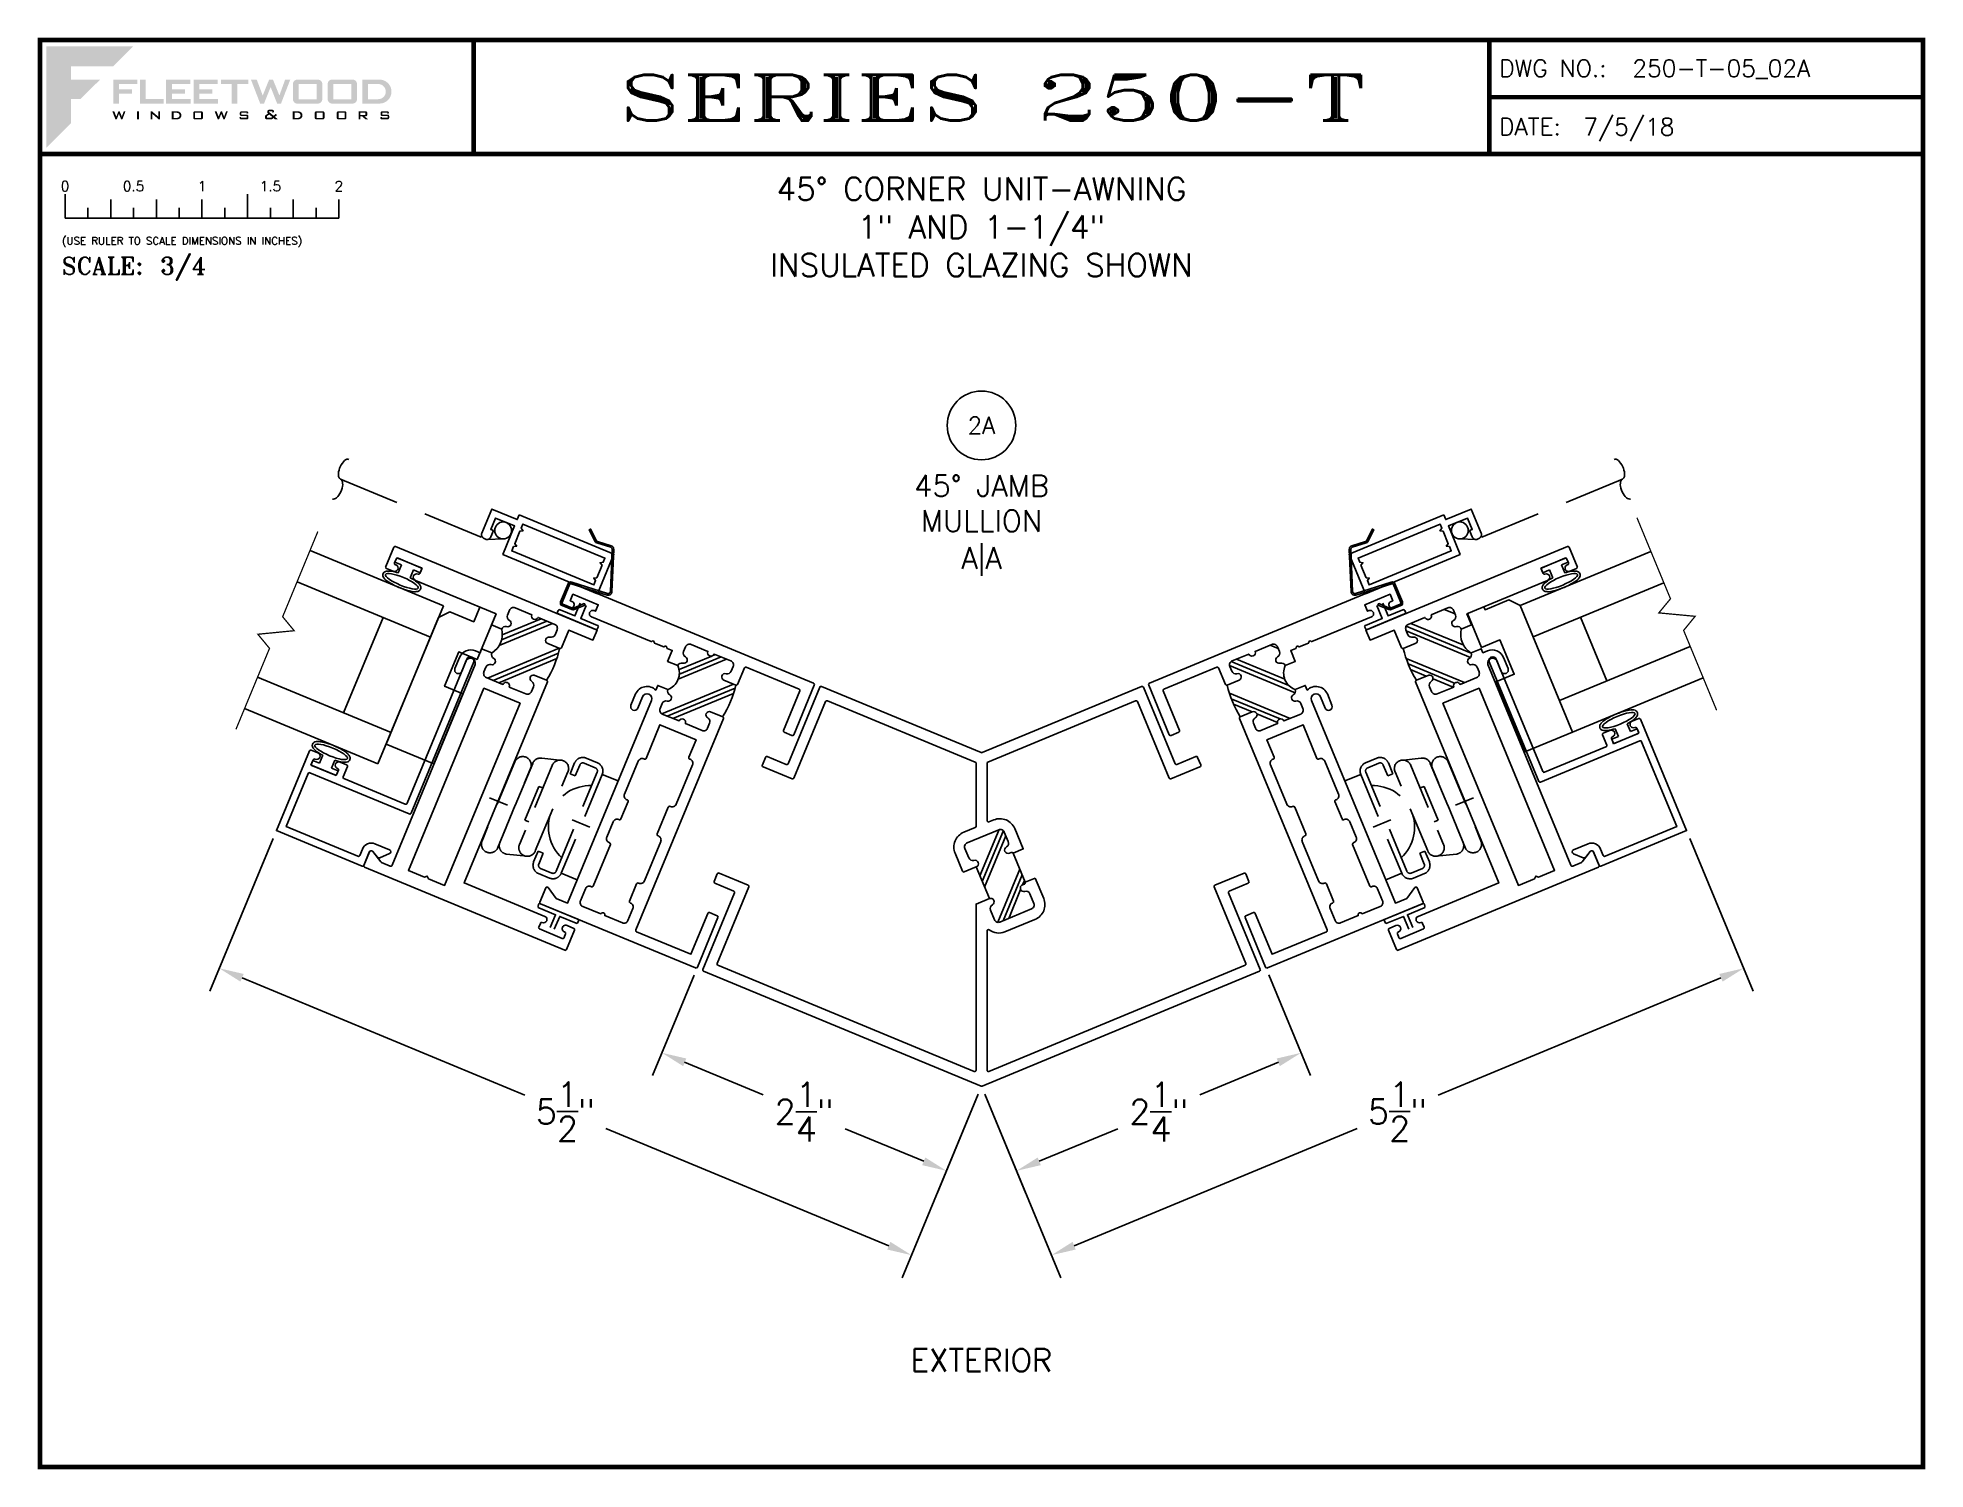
# Paper-space layout 'DETAIL 2A' of a CAD drawing. Extents: x 0 to 10.3, y 0 to 7.8.
# The model-space entities are those that its viewports show. They can reach past a viewport. Long polylines and large blocks are cut down to what shows.
import ezdxf
from ezdxf.enums import TextEntityAlignment as Align

# ---------------------------------------------------------------- set-up
doc = ezdxf.new("R2010")
doc.units = 0
doc.header["$MEASUREMENT"] = 0
doc.linetypes.add('HIDDEN', pattern=[0.375, 0.25, -0.125])
doc.layers.get('0').update_dxf_attribs({"linetype": 'CONTINUOUS'})
doc.layers.get('Defpoints').update_dxf_attribs({"linetype": 'CONTINUOUS'})
for name, color, linetype in [('DIM', 7, 'CONTINUOUS'), ('FRAME', 1, 'CONTINUOUS'), ('GLASS', 7, 'CONTINUOUS'), ('MISC', 7, 'CONTINUOUS'), ('SCREEN', 92, 'CONTINUOUS'), ('SCREEN_CLIP', 7, 'CONTINUOUS'), ('TEXT', 7, 'CONTINUOUS'), ('VENT', 5, 'CONTINUOUS'), ('YK_GLASS_STOP', 5, 'CONTINUOUS')]:
    doc.layers.add(name, color=color, linetype=linetype)
doc.layers.add('VP', color=40, linetype='CONTINUOUS', plot=False)
doc.layers.get('VP').off()
doc.styles.add('ROMANS', font='romans')
doc.styles.add('ROMANT', font='romant')
doc.styles.add('SIMPLEX-094', font='simplex.shx', dxfattribs={"height": 0.094})
doc.styles.get("Standard").update_dxf_attribs({"font": 'simplex.shx'})
doc.dimstyles.new('THREE-QUARTER SCALE', dxfattribs={"dimscale": 0.75, "dimtxt": 0.18, "dimasz": 0.18, "dimexe": 0.18, "dimexo": 0.0625, "dimgap": 0.09, "dimtad": 0, "dimtih": 1, "dimtoh": 1, "dimdec": 4, "dimzin": 0, "dimdsep": 46, "dimlunit": 4, "dimtxsty": 'Standard', "dimcen": 0.09, "dimadec": 0, "dimazin": 0, "dimtfac": 1, "dimtdec": 4, "dimtofl": 0, "dimtmove": 0, "dimatfit": 3, "dimfxl": 0, "dimtolj": 1, "dimtzin": 0, "dimarcsym": 0})

psp = doc.layouts.new('DETAIL 2A')

# ---------------------------------------------------------------- texts
at = {"layer": 'MISC', "insert": (5.169, 6.802022), "char_height": 0.125, "width": 3.46615051, "attachment_point": 5}
psp.add_mtext('45%%D CORNER UNIT-AWNING\\P1" AND 1-1/4"\\PINSULATED GLAZING SHOWN', dxfattribs=at)
at = {"layer": 'TEXT'}
psp.add_text('EXTERIOR', height=0.124, dxfattribs=at).set_placement((5.169, 0.596715), align=Align.MIDDLE_CENTER)

msp = doc.modelspace()

# ---------------------------------------------------------------- blocks, each defined once
blk = doc.blocks.new('*D115')
at = {"layer": 'Defpoints', "color": 0}
for p in [(9.031, 3.497), (5.169, 2.097), (5.552, 1.172)]:
    blk.add_point(p, dxfattribs=at)
at = {"layer": 'TEXT', "color": 0, "lineweight": -2}
for p, q in [((9.049, 3.453), (9.395, 2.618)), ((9.219, 2.691), (7.67, 2.049)), ((5.187, 2.053), (5.604, 1.048)), ((5.677, 1.224), (7.226, 1.866))]:
    blk.add_line(p, q, dxfattribs=at)
at = {"layer": 'TEXT', "color": 0}
for points in [[(9.21, 2.712), (9.228, 2.67), (9.344, 2.743)], [(5.668, 1.245), (5.685, 1.203), (5.552, 1.172)]]:
    blk.add_solid(points, dxfattribs=at)
at = {"layer": 'TEXT', "color": 0, "insert": (7.448, 1.958), "char_height": 0.135, "attachment_point": 5}
blk.add_mtext('\\A1;5{\\H1.000000x;\\S1/2;}"', dxfattribs=at)
blk = doc.blocks.new('*D116')
at = {"layer": 'Defpoints', "color": 0}
for p in [(6.724, 2.751), (6.919, 2.28), (5.169, 2.097)]:
    blk.add_point(p, dxfattribs=at)
at = {"layer": 'TEXT', "color": 0, "lineweight": -2}
for p, q in [((6.742, 2.708), (6.971, 2.155)), ((6.795, 2.228), (6.365, 2.05)), ((5.187, 2.053), (5.412, 1.51)), ((5.485, 1.686), (5.915, 1.864))]:
    blk.add_line(p, q, dxfattribs=at)
at = {"layer": 'TEXT', "color": 0}
for points in [[(6.786, 2.249), (6.803, 2.207), (6.919, 2.28)], [(5.477, 1.707), (5.494, 1.665), (5.361, 1.634)]]:
    blk.add_solid(points, dxfattribs=at)
at = {"layer": 'TEXT', "color": 0, "insert": (6.14, 1.957), "char_height": 0.135, "attachment_point": 5}
blk.add_mtext('\\A1;2{\\H1.000000x;\\S1/4;}"', dxfattribs=at)
blk = doc.blocks.new('*D117')
at = {"layer": 'Defpoints', "color": 0}
for p in [(1.307, 3.497), (5.169, 2.097), (4.786, 1.172)]:
    blk.add_point(p, dxfattribs=at)
at = {"layer": 'TEXT', "color": 0, "lineweight": -2}
for p, q in [((1.289, 3.453), (0.943, 2.618)), ((1.119, 2.691), (2.668, 2.049)), ((5.151, 2.053), (4.734, 1.048)), ((4.661, 1.224), (3.112, 1.866))]:
    blk.add_line(p, q, dxfattribs=at)
at = {"layer": 'TEXT', "color": 0}
for points in [[(1.128, 2.712), (1.11, 2.67), (0.994, 2.743)], [(4.67, 1.245), (4.653, 1.203), (4.786, 1.172)]]:
    blk.add_solid(points, dxfattribs=at)
at = {"layer": 'TEXT', "color": 0, "insert": (2.89, 1.958), "char_height": 0.135, "attachment_point": 5}
blk.add_mtext('\\A1;5{\\H1.000000x;\\S1/2;}"', dxfattribs=at)
blk = doc.blocks.new('*D118')
at = {"layer": 'Defpoints', "color": 0}
for p in [(3.613, 2.749), (5.169, 2.097), (4.977, 1.634)]:
    blk.add_point(p, dxfattribs=at)
at = {"layer": 'TEXT', "color": 0, "lineweight": -2}
for p, q in [((3.595, 2.705), (3.367, 2.155)), ((3.543, 2.228), (3.973, 2.05)), ((5.151, 2.053), (4.926, 1.51)), ((4.853, 1.686), (4.423, 1.864))]:
    blk.add_line(p, q, dxfattribs=at)
at = {"layer": 'TEXT', "color": 0}
for points in [[(3.552, 2.249), (3.535, 2.207), (3.419, 2.28)], [(4.861, 1.707), (4.844, 1.665), (4.977, 1.634)]]:
    blk.add_solid(points, dxfattribs=at)
at = {"layer": 'TEXT', "color": 0, "insert": (4.198, 1.957), "char_height": 0.135, "attachment_point": 5}
blk.add_mtext('\\A1;2{\\H1.000000x;\\S1/4;}"', dxfattribs=at)
blk = doc.blocks.new('Fleetwood_Logo_6-10-15')
h = blk.add_hatch(color=154)
h.dxf.hatch_style = 1
h.paths.add_polyline_path([(0.2526, -0.0017), (0.0019, -0.0017), (0.0019, -0.2942), (0.0725, -0.2236), (0.0725, -0.1535), (0.1007, -0.1535), (0.1567, -0.0976), (0.0725, -0.0976), (0.0725, -0.0596), (0.1946, -0.0596)])
h = blk.add_hatch(color=251)
h.dxf.hatch_style = 1
h.paths.add_polyline_path([(0.2487, -0.1256), (0.2112, -0.1256), (0.2112, -0.1102), (0.2647, -0.1102), (0.2647, -0.0976), (0.1946, -0.0976), (0.1946, -0.1667), (0.2112, -0.1667), (0.2112, -0.1377), (0.2487, -0.1377)])
h = blk.add_hatch(color=251)
h.dxf.hatch_style = 1
h.paths.add_polyline_path([(0.2886, -0.0976), (0.272, -0.0976), (0.272, -0.1667), (0.3401, -0.1667), (0.3401, -0.1535), (0.2886, -0.1535)])
h = blk.add_hatch(color=251)
h.dxf.hatch_style = 1
h.paths.add_polyline_path([(0.4175, -0.0976), (0.3474, -0.0976), (0.3474, -0.1667), (0.4185, -0.1667), (0.4185, -0.1534), (0.364, -0.1534), (0.364, -0.1377), (0.4015, -0.1377), (0.4015, -0.1256), (0.364, -0.1256), (0.364, -0.1102), (0.4175, -0.1102)])
h = blk.add_hatch(color=251)
h.dxf.hatch_style = 1
h.paths.add_polyline_path([(0.4965, -0.0976), (0.4264, -0.0976), (0.4264, -0.1667), (0.4975, -0.1667), (0.4975, -0.1534), (0.443, -0.1534), (0.443, -0.1377), (0.4804, -0.1377), (0.4804, -0.1256), (0.443, -0.1256), (0.443, -0.1102), (0.4965, -0.1102)])
h = blk.add_hatch(color=251)
h.dxf.hatch_style = 1
h.paths.add_polyline_path([(0.5842, -0.0976), (0.5054, -0.0976), (0.5054, -0.1102), (0.5365, -0.1102), (0.5365, -0.1667), (0.5531, -0.1667), (0.5531, -0.1102), (0.5842, -0.1102)])
h = blk.add_hatch(color=251)
h.dxf.hatch_style = 1
h.paths.add_polyline_path([(0.6089, -0.0976), (0.5921, -0.0976), (0.6188, -0.1667), (0.63, -0.1667), (0.6489, -0.1192), (0.6679, -0.1667), (0.6789, -0.1667), (0.7056, -0.0976), (0.6908, -0.0976), (0.6742, -0.1433), (0.6558, -0.0976), (0.6446, -0.0976), (0.6261, -0.1433)])
h = blk.add_hatch(color=251)
h.dxf.hatch_style = 1
h.paths.add_polyline_path([(0.7853, -0.0976), (0.726, -0.0976, 0.414214), (0.7133, -0.1102), (0.7133, -0.154, 0.414214), (0.726, -0.1667), (0.7853, -0.1667, 0.414214), (0.798, -0.154), (0.798, -0.1102, 0.414214)])
h.paths.add_polyline_path([(0.7819, -0.1102), (0.7819, -0.154), (0.7294, -0.154), (0.7294, -0.1102)], flags=16)
h = blk.add_hatch(color=251)
h.dxf.hatch_style = 1
h.paths.add_polyline_path([(0.8856, -0.0976), (0.8262, -0.0976, 0.414214), (0.8136, -0.1102), (0.8136, -0.154, 0.414214), (0.8262, -0.1667), (0.8856, -0.1667, 0.414214), (0.8982, -0.154), (0.8982, -0.1102, 0.414214)])
h.paths.add_polyline_path([(0.8822, -0.1102), (0.8822, -0.154), (0.8296, -0.154), (0.8296, -0.1102)], flags=16)
h = blk.add_hatch(color=251)
h.dxf.hatch_style = 1
h.paths.add_polyline_path([(0.9632, -0.0976), (0.914, -0.0976), (0.914, -0.1667), (0.9632, -0.1667, 1)])
h.paths.add_polyline_path([(0.9301, -0.1102), (0.9593, -0.1102, -1), (0.9593, -0.154), (0.9301, -0.154)], flags=16)
h = blk.add_hatch(color=7)
h.dxf.hatch_style = 1
h.paths.add_polyline_path([(0.2301, -0.1891), (0.2251, -0.1891), (0.2196, -0.2043), (0.2134, -0.1891), (0.2097, -0.1891), (0.2035, -0.2043), (0.1978, -0.1891), (0.1922, -0.1891), (0.2011, -0.2121), (0.2048, -0.2121), (0.2112, -0.1963), (0.2175, -0.2121), (0.2212, -0.2121)])
h = blk.add_hatch(color=7)
h.dxf.hatch_style = 1
h.paths.add_polyline_path([(0.2691, -0.1891), (0.2637, -0.1891), (0.2637, -0.2118), (0.2637, -0.2121), (0.2691, -0.2121)])
h = blk.add_hatch(color=7)
h.dxf.hatch_style = 1
h.paths.add_polyline_path([(0.3077, -0.1964), (0.3259, -0.2121), (0.3298, -0.2121), (0.3298, -0.1891), (0.325, -0.1891), (0.325, -0.2047), (0.3067, -0.1891), (0.3029, -0.1891), (0.3029, -0.2121), (0.3077, -0.2121)])
h = blk.add_hatch(color=7)
h.dxf.hatch_style = 1
h.paths.add_polyline_path([(0.3801, -0.1891), (0.3637, -0.1891), (0.3637, -0.2121), (0.3801, -0.2121, 1)])
h.paths.add_polyline_path([(0.3691, -0.2079), (0.3691, -0.1933), (0.3788, -0.1933, -1), (0.3788, -0.2079)], flags=16)
h = blk.add_hatch(color=7)
h.dxf.hatch_style = 1
h.paths.add_polyline_path([(0.4537, -0.2079), (0.4537, -0.1933, 0.414214), (0.4495, -0.1891), (0.4297, -0.1891, 0.414214), (0.4255, -0.1933), (0.4255, -0.2079, 0.414214), (0.4297, -0.2121), (0.4495, -0.2121, 0.414214)])
h.paths.add_polyline_path([(0.4308, -0.2079), (0.4308, -0.1933), (0.4484, -0.1933), (0.4484, -0.2079)], flags=16)
h = blk.add_hatch(color=7)
h.dxf.hatch_style = 1
h.paths.add_polyline_path([(0.5253, -0.1891), (0.5203, -0.1891), (0.5148, -0.2043), (0.5087, -0.1891), (0.5049, -0.1891), (0.4988, -0.2043), (0.493, -0.1891), (0.4874, -0.1891), (0.4963, -0.2121), (0.5001, -0.2121), (0.5064, -0.1963), (0.5127, -0.2121), (0.5164, -0.2121)])
h = blk.add_hatch(color=7)
h.dxf.hatch_style = 1
h.paths.add_polyline_path([(0.5801, -0.1891), (0.5643, -0.1891, 0.414214), (0.56, -0.1933), (0.56, -0.1981, 0.414214), (0.5643, -0.2024), (0.58, -0.2024), (0.58, -0.2078), (0.5637, -0.2078), (0.5637, -0.2052), (0.5591, -0.2062), (0.5591, -0.2078, 0.414214), (0.5634, -0.2121), (0.5805, -0.2121, 0.414214), (0.5848, -0.2078), (0.5848, -0.2024, 0.414214), (0.5805, -0.1982), (0.5648, -0.1982), (0.5648, -0.193), (0.5798, -0.193), (0.5798, -0.1958), (0.5843, -0.1948), (0.5843, -0.1933, 0.414214)])
h = blk.add_hatch(color=7)
h.dxf.hatch_style = 1
h.paths.add_polyline_path([(0.645, -0.1913, -0.222262), (0.6447, -0.1906), (0.6447, -0.1892), (0.6535, -0.1892), (0.6535, -0.193), (0.6587, -0.1918), (0.6587, -0.189, 0.414214), (0.6544, -0.1847), (0.6437, -0.1847, 0.414214), (0.6394, -0.189), (0.6394, -0.1922, 0.222262), (0.6407, -0.1948), (0.6415, -0.1955), (0.6345, -0.1998, 0.260684), (0.6329, -0.2027), (0.6329, -0.2078, 0.414214), (0.6372, -0.2121), (0.6514, -0.2121, 0.17577), (0.6536, -0.2113), (0.657, -0.2085), (0.6614, -0.2121), (0.6699, -0.2121), (0.6613, -0.2049), (0.6676, -0.1997), (0.6637, -0.1964), (0.6574, -0.2017)])
h.paths.add_polyline_path([(0.6532, -0.2052), (0.6509, -0.2072, -0.17577), (0.6502, -0.2074), (0.6382, -0.2074), (0.6382, -0.2033, -0.260684), (0.6387, -0.2025), (0.6451, -0.1985)], flags=16)
h = blk.add_hatch(color=7)
h.dxf.hatch_style = 1
h.paths.add_polyline_path([(0.7294, -0.1891), (0.713, -0.1891), (0.713, -0.2121), (0.7294, -0.2121, 1)])
h.paths.add_polyline_path([(0.7184, -0.2079), (0.7184, -0.1933), (0.7281, -0.1933, -1), (0.7281, -0.2079)], flags=16)
h = blk.add_hatch(color=7)
h.dxf.hatch_style = 1
h.paths.add_polyline_path([(0.8045, -0.2079), (0.8045, -0.1933, 0.414214), (0.8003, -0.1891), (0.7805, -0.1891, 0.414214), (0.7763, -0.1933), (0.7763, -0.2079, 0.414214), (0.7805, -0.2121), (0.8003, -0.2121, 0.414214)])
h.paths.add_polyline_path([(0.7816, -0.2079), (0.7816, -0.1933), (0.7992, -0.1933), (0.7992, -0.2079)], flags=16)
h = blk.add_hatch(color=7)
h.dxf.hatch_style = 1
h.paths.add_polyline_path([(0.8678, -0.2079), (0.8678, -0.1933, 0.414214), (0.8636, -0.1891), (0.8438, -0.1891, 0.414214), (0.8396, -0.1933), (0.8396, -0.2079, 0.414214), (0.8438, -0.2121), (0.8636, -0.2121, 0.414214)])
h.paths.add_polyline_path([(0.8449, -0.2079), (0.8449, -0.1933), (0.8624, -0.1933), (0.8624, -0.2079)], flags=16)
h = blk.add_hatch(color=7)
h.dxf.hatch_style = 1
h.paths.add_polyline_path([(0.9277, -0.1993), (0.9277, -0.1933, 0.414214), (0.9235, -0.1891), (0.9028, -0.1891), (0.9028, -0.2121), (0.9082, -0.2121), (0.9082, -0.2035), (0.9131, -0.2035), (0.9224, -0.2121), (0.9303, -0.2121), (0.9197, -0.2035), (0.9235, -0.2035, 0.414214)])
h.paths.add_polyline_path([(0.9082, -0.1993), (0.9082, -0.1933), (0.9214, -0.1933, -0.414214), (0.9224, -0.1943), (0.9224, -0.1983, -0.414214), (0.9214, -0.1993)], flags=16)
h = blk.add_hatch(color=7)
h.dxf.hatch_style = 1
h.paths.add_polyline_path([(0.9867, -0.1982), (0.971, -0.1982), (0.971, -0.193), (0.9859, -0.193), (0.9859, -0.1958), (0.9905, -0.1948), (0.9905, -0.1933, 0.414214), (0.9863, -0.1891), (0.9705, -0.1891, 0.414214), (0.9662, -0.1933), (0.9662, -0.1981, 0.414214), (0.9705, -0.2024), (0.9862, -0.2024), (0.9862, -0.2078), (0.9699, -0.2078), (0.9699, -0.2052), (0.9653, -0.2062), (0.9653, -0.2078, 0.414214), (0.9696, -0.2121), (0.9867, -0.2121, 0.414214), (0.991, -0.2078), (0.991, -0.2024, 0.414214)])
blk = doc.blocks.new('A-SIZE_L')
for p, q in [((8.095, 7.907), (8.095, 7.282)), ((8.095, 7.594), (10.47, 7.594)), ((0.157, 7.282), (10.47, 7.282))]:
    blk.add_line(p, q)
at = {"const_width": 0.025}
for points in [[(0.157, 7.907), (10.47, 7.907), (10.47, 0.093), (0.157, 0.093), (0.157, 7.907)], [(2.532, 7.907), (2.532, 7.282)], [(8.095, 7.907), (8.095, 7.282)], [(8.095, 7.594), (10.47, 7.594)], [(0.157, 7.282), (10.47, 7.282)]]:
    blk.add_lwpolyline(points, dxfattribs=at)
at = {"xscale": 1.898091133004928, "yscale": 1.898091133004928, "zscale": 1.898091133004928}
blk.add_blockref('Fleetwood_Logo_6-10-15', (0.188, 7.875), dxfattribs=at)
for s, style, p in [('DWG NO.:', 'SIMPLEX-094', (8.149, 7.705)), ('DATE:', 'SIMPLEX-094', (8.148, 7.385)), ('SCALE:', 'ROMANT', (0.276, 6.623))]:
    blk.add_text(s, height=0.094, dxfattribs=dict(style=style)).set_placement(p)
for tag, p, style in [('DWG_NO', (8.878, 7.705), 'SIMPLEX-094'), ('DATE', (8.609, 7.385), 'SIMPLEX-094'), ('SCALE', (0.814, 6.623), 'ROMANT')]:
    blk.add_attdef(tag, p, '', height=0.094, dxfattribs=dict(style=style))
for tag, height, style, width, p, p2 in [('DWG_NO', 0.094, 'SIMPLEX-094', 2.60233, (8.876, 7.704), (10.367, 7.704)), ('PRODUCT', 0.25, 'ROMANT', 2.260212, (3.282, 7.465), (7.345, 7.465))]:
    blk.add_attdef(tag, text='', height=height, dxfattribs=dict(style=style, width=width)).set_placement(p, p2, align=Align.FIT)
blk = doc.blocks.new('Three Quarter')
for p, q in [((0.137, -0.219), (0.137, -0.35)), ((0.262, -0.294), (0.262, -0.35)), ((0.387, -0.249), (0.387, -0.35)), ((0.512, -0.294), (0.512, -0.35)), ((0.637, -0.249), (0.637, -0.35)), ((0.762, -0.294), (0.762, -0.35)), ((0.887, -0.249), (0.887, -0.35)), ((1.012, -0.294), (1.012, -0.35)), ((1.137, -0.219), (1.137, -0.35)), ((1.262, -0.294), (1.262, -0.35)), ((1.387, -0.249), (1.387, -0.35)), ((1.512, -0.294), (1.512, -0.35)), ((1.637, -0.249), (1.637, -0.35)), ((0.137, -0.35), (1.637, -0.35))]:
    blk.add_line(p, q)
for s, p in [('0', (0.137, -0.219)), ('0.5', (0.512, -0.219)), ('1', (0.887, -0.219)), ('1.5', (1.262, -0.219)), ('2', (1.637, -0.219))]:
    blk.add_text(s, height=0.055).set_placement(p, align=Align.BOTTOM_CENTER)
at = {"style": 'ROMANS'}
blk.add_text('(USE RULER TO SCALE DIMENSIONS IN INCHES)', height=0.04115, dxfattribs=at).set_placement((0.12, -0.495))
blk = doc.blocks.new('sectball')
blk.add_circle((0, 0), 0.125)
blk.add_attdef('NO', text='', height=0.062).set_placement((0, 0), align=Align.MIDDLE_CENTER)
for tag, p in [('LINE1', (0, -0.2588)), ('LINE2', (0, -0.3864)), ('LINE3', (0, -0.5214))]:
    blk.add_attdef(tag, text='', height=0.078).set_placement(p, align=Align.CENTER)
blk = doc.blocks.new('p49 45 Corner Mullion')
h = blk.add_hatch()
h.set_pattern_fill('PLAST', color=256, angle=67.5, style=0)
h.set_pattern_definition([(67.5, (-7.35621, -19.63126), (-0.23097, 0.0956709), []), (67.5, (-7.38509, -19.6193), (-0.23097, 0.0956709), []), (67.5, (-7.41396, -19.60734), (-0.23097, 0.0956709), [])])
h.paths.add_polyline_path([(0.234, 1.701, 0.414214), (0.221, 1.706), (0.207, 1.701, -0.414214), (0.175, 1.714), (0.174, 1.714, -0.38311), (0.186, 1.746, 0.38311), (0.199, 1.785), (0.17, 1.855, 0.414214), (0.13, 1.872), (-0.101, 1.776, 0.414214), (-0.118, 1.736), (-0.089, 1.666, 0.38311), (-0.052, 1.648, -0.38311), (-0.021, 1.633), (-0.021, 1.633, -0.414214), (-0.035, 1.6), (0.061, 1.369, -0.414214), (0.093, 1.356), (0.094, 1.356, -0.38311), (0.083, 1.324, 0.38311), (0.069, 1.285), (0.098, 1.215, 0.414214), (0.138, 1.198), (0.369, 1.294, 0.414214), (0.386, 1.334), (0.357, 1.404, 0.38311), (0.32, 1.422, -0.38311), (0.289, 1.437), (0.289, 1.437, -0.414214), (0.303, 1.47), (0.317, 1.475, 0.414214), (0.322, 1.488)])
for p, q in [((0.234, 1.701), (0.322, 1.488)), ((-0.035, 1.6), (0.061, 1.369))]:
    blk.add_line(p, q)
for points in [[(0.234, 1.701, 0.414214), (0.221, 1.706), (0.207, 1.701, -0.414214), (0.175, 1.714), (0.174, 1.714, -0.38311), (0.186, 1.746, 0.38311), (0.199, 1.785), (0.17, 1.855, 0.414214), (0.13, 1.872), (-0.101, 1.776, 0.414214), (-0.118, 1.736), (-0.089, 1.666, 0.38311), (-0.052, 1.648, -0.38311), (-0.021, 1.633), (-0.021, 1.633, -0.414214), (-0.035, 1.6), (-0.123, 1.564, -0.414214), (-0.136, 1.569), (-0.19, 1.7, -0.414214), (-0.126, 1.853), (-0.042, 1.887, 0.303347), (-0.036, 1.897), (-0.036, 2.357, 0.303347), (-0.042, 2.366), (-1.122, 2.813, 0.414214), (-1.135, 2.808), (-1.366, 2.249, -0.414214), (-1.379, 2.244), (-1.592, 2.332, -0.414214), (-1.597, 2.345), (-1.574, 2.4, -0.414214), (-1.561, 2.406), (-1.423, 2.348, 0.414214), (-1.409, 2.354), (-1.178, 2.912, -0.414214), (-1.165, 2.918), (0, 2.435, 0.198912), (0.008, 2.435), (1.173, 2.918, -0.414214), (1.186, 2.912), (1.417, 2.354, 0.414214), (1.43, 2.348), (1.569, 2.406, -0.414214), (1.582, 2.4), (1.605, 2.345, -0.414214), (1.599, 2.332), (1.387, 2.244, -0.414214), (1.374, 2.249), (1.142, 2.808, 0.414214), (1.129, 2.813), (0.05, 2.366, 0.303347), (0.044, 2.357), (0.044, 1.938, 0.534511), (0.058, 1.929), (0.094, 1.944, -0.414214), (0.246, 1.88), (0.308, 1.732)], [(0.396, 1.519), (0.458, 1.37, -0.414214), (0.394, 1.217), (0.174, 1.126, -0.264161), (0.06, 1.141, 0.616945), (0.044, 1.133), (0.044, 0.117, 0.534511), (0.058, 0.107), (1.929, 0.882, 0.414214), (1.934, 0.896), (1.703, 1.454, -0.414214), (1.708, 1.468), (1.921, 1.556, -0.414214), (1.934, 1.55), (1.957, 1.495, -0.414214), (1.951, 1.482), (1.813, 1.424, 0.414214), (1.807, 1.411), (2.039, 0.852, -0.414214), (2.034, 0.839), (0.008, 0, -0.198912), (0, 0), (-2.026, 0.839, -0.414214), (-2.031, 0.852), (-1.8, 1.411, 0.414214), (-1.805, 1.424), (-1.944, 1.482, -0.414214), (-1.949, 1.495), (-1.926, 1.55, -0.414214), (-1.913, 1.556), (-1.701, 1.468, -0.414214), (-1.695, 1.454), (-1.927, 0.896, 0.414214), (-1.921, 0.882), (-0.05, 0.107, 0.534511), (-0.036, 0.117), (-0.036, 1.329), (0.061, 1.369, -0.414214), (0.093, 1.356), (0.094, 1.356, -0.38311), (0.083, 1.324, 0.38311), (0.069, 1.285), (0.098, 1.215, 0.414214), (0.138, 1.198), (0.369, 1.294, 0.414214), (0.386, 1.334), (0.357, 1.404, 0.38311), (0.32, 1.422, -0.38311), (0.289, 1.437), (0.289, 1.437, -0.414214), (0.303, 1.47), (0.317, 1.475, 0.414214), (0.322, 1.488)]]:
    blk.add_lwpolyline(points, format="xyb", close=True)
blk = doc.blocks.new('05P19-BLOCK-OG')
h = blk.add_hatch()
h.set_pattern_fill('PLAST', angle=45, style=0)
h.paths.add_polyline_path([(0.006, 1.12, -1), (0.006, 1.17), (0.006, 1.302, 0.414214), (-0.025, 1.333), (-0.063, 1.333, 0.38311), (-0.094, 1.305, -0.947716), (-0.143, 1.308), (-0.143, 1.403, 0.081165), (-0.394, 1.403), (-0.394, 1.308, -0.947716), (-0.443, 1.305, 0.38311), (-0.474, 1.333), (-0.512, 1.333, 0.414214), (-0.544, 1.302), (-0.544, 1.17, -1), (-0.544, 1.12), (-0.544, 0.988, 0.414214), (-0.512, 0.957), (-0.474, 0.957, 0.38311), (-0.443, 0.985, -0.898027), (-0.394, 0.985, 0.009247), (-0.394, 0.984, 0.372543), (-0.363, 0.957, -0.436275), (-0.174, 0.957, 0.38311), (-0.143, 0.985, -0.898027), (-0.094, 0.985, 0.38311), (-0.063, 0.957), (-0.025, 0.957, 0.414214), (0.006, 0.988)])
for points in [[(-0.394, 0.984, -0.009247), (-0.394, 0.985, 0.898027), (-0.443, 0.985, -0.38311), (-0.474, 0.957), (-0.512, 0.957, -0.414214), (-0.544, 0.988), (-0.544, 1.12, 1), (-0.544, 1.17), (-0.544, 1.302, -0.414214), (-0.512, 1.333), (-0.474, 1.333, -0.38311), (-0.443, 1.305, 0.947716), (-0.394, 1.308), (-0.394, 1.403, 0.414214), (-0.404, 1.413), (-2.073, 1.413, -0.414214), (-2.084, 1.423), (-2.084, 1.852), (-1.761, 1.852, 0.414214), (-1.751, 1.862), (-1.751, 1.922, 0.414214), (-1.761, 1.932), (-2.154, 1.932, 0.414214), (-2.163, 1.922), (-2.163, 0.697, 0.414214), (-2.154, 0.687), (-2.042, 0.687, 0.57735), (-2.034, 0.702), (-2.084, 0.788), (-2.084, 0.877), (-0.483, 0.877, -1), (-0.483, 0.806), (-0.572, 0.806, 1), (-0.572, 0.752), (-0.483, 0.752, 0.536675), (-0.401, 0.877), (-0.363, 0.877), (-0.363, 0.957, -0.38311), (-0.394, 0.985)], [(-0.143, 0.984, 0.009247), (-0.143, 0.985, -0.38311), (-0.174, 0.957), (-0.174, 0.877), (-0.087, 0.877), (-0.087, 0.838, 0.317837), (-0.083, 0.833, -0.707107), (-0.083, 0.814, 0.317837), (-0.087, 0.81), (-0.087, 0.738, 0.317837), (-0.083, 0.733, -0.707107), (-0.083, 0.714, 0.317837), (-0.087, 0.71), (-0.087, 0.239, 1), (-0.037, 0.239), (-0.037, 0.25), (0.014, 0.25), (0.014, 0.05), (-0.037, 0.05), (-0.037, 0.064, 1), (-0.087, 0.064), (-0.087, 0.01, 0.414214), (-0.076, 0), (0.076, 0, 0.414214), (0.087, 0.01), (0.087, 1.922, 0.414214), (0.076, 1.932), (-0.316, 1.932, 0.414214), (-0.326, 1.922), (-0.326, 1.862, 0.414214), (-0.316, 1.852), (-0.003, 1.852, -0.414214), (0.006, 1.842), (0.006, 1.423, -0.414214), (-0.003, 1.413), (-0.134, 1.413, 0.414214), (-0.143, 1.403), (-0.143, 1.308, 0.947716), (-0.094, 1.305, -0.38311), (-0.063, 1.333), (-0.025, 1.333, -0.414214), (0.006, 1.302), (0.006, 1.17, 1), (0.006, 1.12), (0.006, 0.988, -0.414214), (-0.025, 0.957), (-0.063, 0.957, -0.38311), (-0.094, 0.985, 0.898027), (-0.143, 0.985)]]:
    blk.add_lwpolyline(points, format="xyb")
blk.add_lwpolyline([(-1.377, 0.988, -0.414214), (-1.408, 0.957), (-1.529, 0.957, -0.414214), (-1.56, 0.988), (-1.56, 0.992, 0.414214), (-1.569, 1.002), (-1.897, 1.002, 0.414214), (-1.907, 0.992), (-1.907, 0.988, -0.414214), (-1.938, 0.957), (-2.032, 0.957, -0.414214), (-2.064, 0.988), (-2.064, 1.132, 1), (-2.064, 1.162), (-2.064, 1.302, -0.414214), (-2.032, 1.333), (-1.938, 1.333, -0.414214), (-1.907, 1.302), (-1.907, 1.302), (-1.907, 1.298, 0.414214), (-1.897, 1.288), (-1.761, 1.288, 0.414214), (-1.751, 1.298), (-1.751, 1.302), (-1.751, 1.302, -0.414214), (-1.72, 1.333), (-1.408, 1.333, -0.414214), (-1.377, 1.302), (-1.377, 1.302), (-1.377, 1.298, 0.414214), (-1.367, 1.288), (-1.155, 1.288, 0.414214), (-1.145, 1.298), (-1.145, 1.302), (-1.145, 1.302, -0.414214), (-1.114, 1.333), (-0.802, 1.333, -0.414214), (-0.771, 1.302), (-0.771, 1.302), (-0.771, 1.298, 0.414214), (-0.761, 1.288), (-0.623, 1.288), (-0.623, 1.002), (-0.889, 1.002, 0.414214), (-0.898, 0.992), (-0.898, 0.988, -0.414214), (-0.93, 0.957), (-1.19, 0.957, -0.414214), (-1.221, 0.988), (-1.221, 0.992, 0.414214), (-1.23, 1.002), (-1.367, 1.002, 0.414214), (-1.377, 0.992)], format="xyb", close=True)
at = {"color": 7}
for centre, radius, start, end in [((-0.269, 0.638), 0.775, 80.7195, 99.2805), ((-0.269, 0.869), 0.129, 42.8591, 137.1409)]:
    blk.add_arc(centre, radius, start, end, dxfattribs=at)
blk = doc.blocks.new('05P11-Z-BAR')
h = blk.add_hatch()
h.set_pattern_fill('PLAST', angle=45, style=0)
h.set_pattern_definition([(45, (-0.3846, -1e-07), (-0.176777, 0.176777), []), (45, (-0.4067, 0.0221), (-0.176777, 0.176777), []), (45, (-0.4288, 0.0442), (-0.176777, 0.176777), [])])
h.paths.add_polyline_path([(0.006, 1.12, -0.414214), (-0.018, 1.145, -0.414214), (0.006, 1.17), (0.006, 1.302, 0.414214), (-0.025, 1.333), (-0.063, 1.333, 0.38311), (-0.094, 1.305, -0.947716), (-0.143, 1.308), (-0.143, 1.403, 0.087329), (-0.394, 1.403), (-0.394, 1.308, -1), (-0.443, 1.308, 0.352985), (-0.473, 1.333), (-0.512, 1.333, 0.414214), (-0.544, 1.302), (-0.544, 1.17, -0.414214), (-0.518, 1.145, -0.414214), (-0.544, 1.12), (-0.544, 0.988, 0.414214), (-0.512, 0.957), (-0.474, 0.957, 0.38311), (-0.443, 0.985, -0.898027), (-0.394, 0.985, 0.38311), (-0.363, 0.957, -0.325577), (-0.174, 0.957, 0.363634), (-0.143, 0.982, -0.947716), (-0.094, 0.985, 0.38311), (-0.063, 0.957), (-0.025, 0.957, 0.414214), (0.006, 0.988)])
blk.add_line((-0.087, 0.877), (-0.087, 0.877))
for points in [[(-2.164, 2.28, -0.414214), (-2.154, 2.29), (-2.001, 2.29, -0.414214), (-1.991, 2.28), (-1.991, 2.226, -1), (-2.041, 2.226), (-2.041, 2.23, 0.414214), (-2.051, 2.24), (-2.081, 2.24, 0.414214), (-2.091, 2.23), (-2.091, 2.05, 0.414214), (-2.081, 2.04), (-2.051, 2.04, 0.414214), (-2.041, 2.05), (-2.041, 2.051, -1), (-1.991, 2.051), (-1.991, 1.413), (-0.403, 1.413, -0.414214), (-0.394, 1.403), (-0.394, 1.306, -0.888834), (-0.443, 1.306, 0.377258), (-0.474, 1.333), (-0.512, 1.333, 0.414214), (-0.544, 1.302), (-0.544, 1.17, -1), (-0.544, 1.12), (-0.544, 0.988, 0.414214), (-0.512, 0.957), (-0.474, 0.957, 0.383109), (-0.443, 0.985, -0.898027), (-0.394, 0.985, 0.38311), (-0.363, 0.957), (-0.363, 0.877), (-0.394, 0.877), (-0.394, 0.842, -0.414214), (-0.483, 0.752), (-0.571, 0.752, -1), (-0.571, 0.806), (-0.486, 0.806, 0.859155), (-0.486, 0.877), (-2.074, 0.877, 0.414214), (-2.084, 0.867), (-2.084, 0.797, 0.131652), (-2.082, 0.792), (-2.035, 0.709, -0.577353), (-2.048, 0.687), (-2.154, 0.687, -0.414214), (-2.164, 0.697), (-2.164, 2.28)], [(-0.025, 0.957, 0.414214), (0.006, 0.988), (0.006, 1.12, -1), (0.006, 1.17), (0.006, 1.302, 0.414214), (-0.025, 1.333), (-0.063, 1.333, 0.38311), (-0.094, 1.305, -0.947716), (-0.143, 1.308), (-0.143, 1.403, -0.414214), (-0.133, 1.413), (0.006, 1.413), (0.006, 1.603), (0.086, 1.603), (0.086, 0.01, -0.414214), (0.077, 0), (-0.077, 0, -0.414214), (-0.087, 0.01), (-0.087, 0.064, -1), (-0.037, 0.064), (-0.037, 0.06, 0.414214), (-0.027, 0.05), (0.003, 0.05, 0.414214), (0.014, 0.06), (0.014, 0.24, 0.414214), (0.003, 0.25), (-0.027, 0.25, 0.414214), (-0.037, 0.24), (-0.037, 0.239, -1), (-0.087, 0.239), (-0.087, 0.877), (-0.174, 0.877), (-0.174, 0.957, 0.363634), (-0.143, 0.982, -0.947716), (-0.094, 0.985, 0.38311), (-0.063, 0.957), (-0.025, 0.957)]]:
    blk.add_lwpolyline(points, format="xyb")
blk.add_lwpolyline([(-2.063, 1.16), (-2.063, 1.288), (-0.623, 1.288), (-0.623, 1.002), (-2.063, 1.002), (-2.063, 1.129), (-2.048, 1.145)], close=True)
at = {"color": 7}
for centre, radius, start, end in [((-0.269, 0.638), 0.775, 80.7195, 99.2805), ((-0.269, 0.828), 0.16, 53.9319, 126.0681)]:
    blk.add_arc(centre, radius, start, end, dxfattribs=at)
blk = doc.blocks.new('4-BAR_HINGE')
at = {"linetype": 'HIDDEN', "ltscale": 0.75}
for p, q in [((0.401, -1.054), (0.313, -1.054)), ((0.313, -1.094), (0.401, -1.094)), ((0.248, -1.119), (0.248, -1.901)), ((0.288, -1.901), (0.288, -1.119)), ((0.426, -1.119), (0.426, -1.204)), ((0.426, -1.204), (0.466, -1.204)), ((0.466, -1.204), (0.466, -1.119)), ((0.486, -1.823), (0.486, -1.198)), ((0.556, -1.136), (0.701, -1.178)), ((0.611, -1.198), (0.611, -1.823)), ((0.748, -1.239), (0.748, -1.864)), ((0.641, -1.377), (0.611, -1.377)), ((0.641, -1.644), (0.641, -1.377)), ((0.748, -1.904), (0.748, -1.279)), ((0.873, -1.279), (0.873, -1.904)), ((0.611, -1.644), (0.641, -1.644)), ((0.401, -1.926), (0.313, -1.926)), ((0.466, -1.816), (0.426, -1.816)), ((0.426, -1.816), (0.426, -1.901)), ((0.466, -1.901), (0.466, -1.816)), ((0.67, -1.924), (0.526, -1.881)), ((0.313, -1.966), (0.401, -1.966))]:
    blk.add_line(p, q, dxfattribs=at)
for p, q in [((0.248, -1.119), (0.123, -1.119)), ((0.248, -1.901), (0.123, -1.901))]:
    blk.add_line(p, q)
at = {"linetype": 'Continuous'}
for p, q in [((0.324, -1.51), (0.183, -1.51)), ((0.943, -1.591), (0.802, -1.591))]:
    blk.add_line(p, q, dxfattribs=at)
at = {"linetype": 'HIDDEN', "ltscale": 0.75}
for centre, radius, start, end in [((0.313, -1.119), 0.065, 90, 180), ((0.313, -1.119), 0.025, 90, 180), ((0.401, -1.119), 0.065, 360, 90), ((0.401, -1.119), 0.025, 0, 90), ((0.181, -1.51), 0.305, 290.4553, 69.5447), ((0.548, -1.198), 0.0625, 0, 180), ((0.686, -1.239), 0.062, 0, 75.7192), ((0.81, -1.279), 0.0625, 0, 180), ((0.313, -1.901), 0.065, 180, 270), ((0.313, -1.901), 0.025, 180, 270), ((0.401, -1.901), 0.065, 270, 0), ((0.401, -1.901), 0.025, 270, 0), ((0.548, -1.823), 0.0625, 180, 0), ((0.686, -1.864), 0.062, 255.5579, 0), ((0.81, -1.904), 0.0625, 180, 0)]:
    blk.add_arc(centre, radius, start, end, dxfattribs=at)
blk = doc.blocks.new('05P09-1in_GLASS_STOP')
for p, q in [((-1.338, 0.25), (-1.373, 0.25)), ((-1.373, 0.25), (-1.373, 0.05)), ((-1.338, 0.197), (-1.338, 0.25)), ((-1.276, 0.197), (-1.338, 0.197)), ((-0.084, 0.197), (-0.022, 0.197)), ((-0.022, 0.197), (-0.022, 0.25)), ((-0.022, 0.25), (0.013, 0.25)), ((0.013, 0.25), (0.013, 0.05)), ((-1.373, 0.05), (-1.338, 0.05)), ((-1.338, 0.05), (-1.338, 0.102)), ((-1.338, 0.102), (-1.276, 0.102)), ((-0.022, 0.102), (-0.084, 0.102)), ((-0.022, 0.05), (-0.022, 0.102)), ((0.013, 0.05), (-0.022, 0.05))]:
    blk.add_line(p, q)
blk.add_lwpolyline([(-2.035, 0.709, -0.57735), (-2.047, 0.687), (-2.153, 0.687, 0.414214), (-2.163, 0.677), (-2.163, 0), (-1.283, 0, 0.414214), (-1.273, 0.01), (-1.273, 0.062, 0.414214), (-1.298, 0.087, 0.435311), (-1.323, 0.061, -0.435311), (-1.333, 0.05), (-1.363, 0.05, -0.414214), (-1.373, 0.06), (-1.373, 0.24, -0.414214), (-1.363, 0.25), (-1.333, 0.25, -0.435311), (-1.323, 0.239, 0.435311), (-1.298, 0.212, 0.414214), (-1.273, 0.237), (-1.273, 0.29, 0.414214), (-1.283, 0.3), (-1.363, 0.3, -0.414214), (-1.373, 0.31), (-1.373, 0.795, -0.414214), (-1.363, 0.805), (-0.474, 0.805, 0.414214), (-0.447, 0.832), (-0.447, 0.833, 0.414214), (-0.474, 0.86), (-1.418, 0.86, 0.414214), (-1.428, 0.85), (-1.428, 0.065, -0.414214), (-1.438, 0.055), (-2.108, 0.055), (-2.108, 0.622, -0.414214), (-2.098, 0.632), (-2.047, 0.632, 0.414214), (-1.977, 0.702), (-1.977, 0.817, 0.668179), (-2.003, 0.828), (-2.058, 0.773, 0.339454), (-2.06, 0.755)], format="xyb", close=True)
at = {"extrusion": (0, 0, -1)}
blk.add_ellipse((-1.229, 0.15), major_axis=(0, 0.129), ratio=0.232303, dxfattribs=at)
blk.add_ellipse((-0.131, 0.15), major_axis=(0, 0.129), ratio=0.232303)
for points in [[(-1.276, 0.197), (-1.274, 0.219), (-1.271, 0.239), (-1.262, 0.269), (-1.258, 0.28), (-1.245, 0.294), (-1.237, 0.298), (-1.229, 0.298), (-1.218, 0.298), (-1.21, 0.292), (-1.201, 0.279), (-1.197, 0.272), (-1.187, 0.244), (-1.183, 0.215), (-1.178, 0.136), (-1.182, 0.085), (-1.194, 0.034), (-1.198, 0.022), (-1.214, 0.005), (-1.228, 0), (-1.249, 0.008), (-1.254, 0.016), (-1.262, 0.032), (-1.265, 0.041), (-1.272, 0.067), (-1.274, 0.084), (-1.276, 0.102)], [(-0.084, 0.197), (-0.086, 0.219), (-0.089, 0.239), (-0.098, 0.269), (-0.102, 0.28), (-0.115, 0.294), (-0.123, 0.298), (-0.131, 0.298), (-0.142, 0.298), (-0.15, 0.292), (-0.159, 0.279), (-0.163, 0.272), (-0.173, 0.244), (-0.177, 0.215), (-0.182, 0.136), (-0.178, 0.085), (-0.166, 0.034), (-0.162, 0.022), (-0.146, 0.005), (-0.132, 0), (-0.111, 0.008), (-0.106, 0.016), (-0.098, 0.032), (-0.095, 0.041), (-0.088, 0.067), (-0.086, 0.084), (-0.084, 0.102)]]:
    blk.add_open_spline(points, degree=3, knots=[5.075676, 5.075676, 5.075676, 5.075676, 5.596595, 5.596595, 6.055763, 6.055763, 6.283185, 6.283185, 6.283185, 6.572914, 6.572914, 6.862642, 6.862642, 7.608886, 7.608886, 8.676451, 8.676451, 9.18434, 9.18434, 9.518242, 9.518242, 9.852144, 9.852144, 10.186046, 10.186046, 10.631436, 10.631436, 10.631436, 10.631436])
blk = doc.blocks.new('05P12-1.25in_GLASS_STOP')
for p, q in [((-1.588, 0.25), (-1.624, 0.25)), ((-1.624, 0.25), (-1.624, 0.05)), ((-1.588, 0.197), (-1.588, 0.25)), ((-1.526, 0.197), (-1.588, 0.197)), ((-0.084, 0.197), (-0.022, 0.197)), ((-0.022, 0.197), (-0.022, 0.25)), ((-0.022, 0.25), (0.013, 0.25)), ((0.013, 0.25), (0.013, 0.05)), ((-1.624, 0.05), (-1.588, 0.05)), ((-1.588, 0.05), (-1.588, 0.102)), ((-1.588, 0.102), (-1.526, 0.102)), ((-0.022, 0.102), (-0.084, 0.102)), ((-0.022, 0.05), (-0.022, 0.102)), ((0.013, 0.05), (-0.022, 0.05))]:
    blk.add_line(p, q)
blk.add_lwpolyline([(-1.573, 0.24, 0.414214), (-1.583, 0.25), (-1.614, 0.25, 0.414214), (-1.624, 0.24), (-1.624, 0.06, 0.414214), (-1.614, 0.05), (-1.583, 0.05, 0.414214), (-1.573, 0.06), (-1.573, 0.063, -0.414214), (-1.548, 0.088), (-1.548, 0.088, -0.414214), (-1.523, 0.063), (-1.523, 0.01, -0.414214), (-1.533, 0), (-2.163, 0), (-2.163, 0.677, -0.414214), (-2.154, 0.687), (-2.047, 0.687, 0.57735), (-2.034, 0.709), (-2.059, 0.754, -0.339454), (-2.057, 0.773), (-2.002, 0.828, -0.668179), (-1.977, 0.817), (-1.977, 0.702, -0.414214), (-2.047, 0.632), (-2.098, 0.632, 0.414214), (-2.108, 0.622), (-2.108, 0.055), (-1.688, 0.055, 0.414214), (-1.679, 0.065), (-1.679, 0.85, -0.414214), (-1.669, 0.86), (-0.474, 0.86, -0.414214), (-0.447, 0.833), (-0.447, 0.832, -0.414214), (-0.474, 0.805), (-1.614, 0.805, 0.414214), (-1.624, 0.795), (-1.624, 0.31, 0.414214), (-1.614, 0.3), (-1.533, 0.3, -0.414214), (-1.523, 0.29), (-1.523, 0.238, -0.414214), (-1.548, 0.213), (-1.548, 0.213, -0.414214), (-1.573, 0.238)], format="xyb", close=True)
at = {"extrusion": (0, 0, -1)}
blk.add_ellipse((-1.479, 0.15), major_axis=(0, 0.129), ratio=0.232303, dxfattribs=at)
blk.add_ellipse((-0.131, 0.15), major_axis=(0, 0.129), ratio=0.232303)
for points in [[(-1.526, 0.197), (-1.524, 0.219), (-1.521, 0.239), (-1.512, 0.269), (-1.508, 0.28), (-1.495, 0.294), (-1.487, 0.298), (-1.479, 0.298), (-1.468, 0.298), (-1.46, 0.292), (-1.451, 0.279), (-1.447, 0.272), (-1.437, 0.244), (-1.433, 0.215), (-1.428, 0.136), (-1.432, 0.085), (-1.444, 0.034), (-1.448, 0.022), (-1.464, 0.005), (-1.478, 0), (-1.499, 0.008), (-1.504, 0.016), (-1.512, 0.032), (-1.515, 0.041), (-1.522, 0.067), (-1.524, 0.084), (-1.526, 0.102)], [(-0.084, 0.197), (-0.086, 0.219), (-0.089, 0.239), (-0.098, 0.269), (-0.102, 0.28), (-0.115, 0.294), (-0.123, 0.298), (-0.131, 0.298), (-0.142, 0.298), (-0.15, 0.292), (-0.159, 0.279), (-0.163, 0.272), (-0.173, 0.244), (-0.177, 0.215), (-0.182, 0.136), (-0.178, 0.085), (-0.166, 0.034), (-0.162, 0.022), (-0.146, 0.005), (-0.132, 0), (-0.111, 0.008), (-0.106, 0.016), (-0.098, 0.032), (-0.095, 0.041), (-0.088, 0.067), (-0.086, 0.084), (-0.084, 0.102)]]:
    blk.add_open_spline(points, degree=3, knots=[5.075676, 5.075676, 5.075676, 5.075676, 5.596595, 5.596595, 6.055763, 6.055763, 6.283185, 6.283185, 6.283185, 6.572914, 6.572914, 6.862642, 6.862642, 7.608886, 7.608886, 8.676451, 8.676451, 9.18434, 9.18434, 9.518242, 9.518242, 9.852144, 9.852144, 10.186046, 10.186046, 10.631436, 10.631436, 10.631436, 10.631436])
blk = doc.blocks.new('114-FLAT_SCREEN')
blk.add_line((0.142, 0.603), (0.142, 0.602))
at = {"linetype": 'HIDDEN'}
blk.add_line((0.194, 0.481), (0.144, 0.59), dxfattribs=at)
blk.add_lwpolyline([(0.399, 0.442), (0.399, -0.307), (0.087, -0.307), (0.087, 0.442), (0.312, 0.442), (0.312, 0.593), (0.222, 0.593), (0.222, 0.572), (0.172, 0.572, -0.414214), (0.142, 0.602), (0.142, 0.613, -0.414214), (0.172, 0.643), (0.362, 0.643), (0.362, 0.442)], format="xyb", close=True)
blk.add_lwpolyline([(0.292, -0.257), (0.193, -0.257), (0.182, -0.237), (0.17, -0.257), (0.136, -0.257), (0.136, 0.392), (0.17, 0.392), (0.182, 0.372), (0.193, 0.392), (0.292, 0.392), (0.303, 0.372), (0.315, 0.392), (0.348, 0.392), (0.348, -0.257), (0.315, -0.257), (0.303, -0.237)], close=True)
blk.add_circle((0.25, 0.507), 0.0618)

# ---------------------------------------------------------------- dimensions: what is measured, and where the dimension line sits
at = {"layer": 'TEXT'}
for base, p1, p2, angle, picture, middle in [((4.786098, 1.172308), (1.30659, 3.496664), (5.169, 2.096715), 337.5, '*D117', (2.890233, 1.957601)), ((5.551902, 1.172308), (9.03141, 3.496664), (5.169, 2.096715), 202.5, '*D115', (7.447767, 1.957601)), ((4.97744, 1.634247), (3.612823, 2.748804), (5.169, 2.096715), 337.5, '*D118', (4.198026, 1.957091)), ((6.919388, 2.279935), (5.169, 2.096715), (6.724293, 2.750938), 22.5, '*D116', (6.139974, 1.957091))]:
    dim = psp.add_linear_dim(base=base, p1=p1, p2=p2, angle=angle, dimstyle='THREE-QUARTER SCALE', override={"dimlfac": -1.333333}, dxfattribs=at)
    dim.commit()
    dim.dimension.update_dxf_attribs({"geometry": picture, "text_midpoint": middle})

# ---------------------------------------------------------------- linework, layer by layer
at = {"layer": 'GLASS', "linetype": 'Continuous'}
for p, q in [((10.198, 18.662), (9.223, 19.065)), ((18.06, 18.663), (19.015, 19.059)), ((10.103, 18.432), (9.128, 18.836)), ((18.155, 18.434), (19.11, 18.83)), ((18.501, 18.578), (18.694, 18.113)), ((19.302, 18.365), (18.347, 17.97)), ((8.84, 18.141), (9.815, 17.737)), ((18.443, 17.74), (19.397, 18.135)), ((9.719, 17.507), (8.744, 17.911))]:
    msp.add_line(p, q, dxfattribs=at)
at = {"layer": 'GLASS', "const_width": 0.0094}
for points in [[(19.495, 17.899), (19.254, 18.482), (19.338, 18.585), (19.073, 18.61), (19.158, 18.713), (18.913, 19.305)], [(8.682, 17.76), (8.927, 18.351), (8.842, 18.454), (9.107, 18.48), (9.023, 18.582), (9.28, 19.204)]]:
    msp.add_lwpolyline(points, dxfattribs=at)
at = {"layer": 'MISC'}
for points in [[(10.582, 18.604), (10.443, 18.27), (10.309, 18.325), (10.205, 18.074), (10.339, 18.018), (10.128, 17.507), (9.779, 17.652), (10.162, 18.576), (10.244, 18.617), (10.418, 18.545), (10.462, 18.653)], [(17.676, 18.606), (17.779, 18.358), (17.913, 18.413), (18.017, 18.162), (17.883, 18.106), (18.094, 17.595), (18.443, 17.74), (18.06, 18.663), (17.978, 18.705), (17.804, 18.633), (17.795, 18.655)]]:
    msp.add_lwpolyline(points, dxfattribs=at)
at = {"layer": 'MISC', "linetype": 'Continuous'}
for points in [[(11.196, 18.682), (11.157, 18.588), (11.049, 18.633, 0.414214), (11.036, 18.627), (11.031, 18.615, 0.414214), (11.037, 18.602), (11.31, 18.489, 0.414214), (11.323, 18.495)], [(11.323, 18.495), (11.328, 18.506, 0.414214), (11.323, 18.519), (11.2, 18.57), (11.239, 18.664)], [(16.93, 18.495), (16.925, 18.506, -0.414214), (16.93, 18.519), (17.053, 18.57), (17.014, 18.664)], [(17.057, 18.682), (17.096, 18.588), (17.204, 18.633, -0.414214), (17.217, 18.627), (17.222, 18.615, -0.414214), (17.216, 18.602), (16.943, 18.489, -0.414214), (16.93, 18.495)], [(10.892, 16.482), (10.888, 16.47, 0.414214), (10.893, 16.457), (11.016, 16.406), (10.977, 16.312)], [(11.007, 16.3), (11.046, 16.394), (11.166, 16.344, 0.414214), (11.179, 16.349), (11.184, 16.361, 0.414214), (11.179, 16.374), (10.906, 16.487, 0.414214), (10.892, 16.482)], [(17.247, 16.3), (17.208, 16.394), (17.087, 16.344, -0.414214), (17.074, 16.349), (17.069, 16.361, -0.414214), (17.074, 16.374), (17.348, 16.487, -0.414214), (17.361, 16.482)], [(17.361, 16.482), (17.365, 16.47, -0.414214), (17.36, 16.457), (17.237, 16.406), (17.276, 16.312)]]:
    msp.add_lwpolyline(points, format="xyb", dxfattribs=at)
at = {"layer": 'SCREEN', "linetype": 'HIDDEN'}
for p, q in [((9.446, 19.587), (10.499, 19.151)), ((18.807, 19.587), (17.754, 19.151))]:
    msp.add_line(p, q, dxfattribs=at)
at = {"layer": 'SCREEN', "flags": 128}
for points in [[(9.506, 19.731), (9.499, 19.733), (9.492, 19.732), (9.483, 19.728), (9.475, 19.722), (9.467, 19.714), (9.459, 19.704), (9.451, 19.692), (9.445, 19.68), (9.439, 19.666), (9.435, 19.653), (9.432, 19.639), (9.431, 19.627), (9.431, 19.615), (9.432, 19.605), (9.436, 19.597), (9.44, 19.59), (9.446, 19.587)], [(18.747, 19.731), (18.754, 19.733), (18.761, 19.732), (18.77, 19.728), (18.778, 19.722), (18.786, 19.714), (18.794, 19.704), (18.802, 19.692), (18.808, 19.68), (18.814, 19.666), (18.818, 19.653), (18.821, 19.639), (18.823, 19.627), (18.822, 19.615), (18.821, 19.605), (18.817, 19.597), (18.813, 19.59), (18.807, 19.587)], [(9.386, 19.442), (9.393, 19.44), (9.401, 19.442), (9.409, 19.445), (9.417, 19.451), (9.425, 19.459), (9.433, 19.469), (9.441, 19.481), (9.448, 19.493), (9.453, 19.507), (9.457, 19.52), (9.46, 19.534), (9.462, 19.546), (9.461, 19.558), (9.46, 19.568), (9.456, 19.577), (9.452, 19.583), (9.446, 19.587)], [(18.867, 19.442), (18.86, 19.44), (18.853, 19.442), (18.844, 19.445), (18.836, 19.451), (18.828, 19.459), (18.82, 19.469), (18.812, 19.481), (18.805, 19.493), (18.8, 19.507), (18.796, 19.52), (18.793, 19.534), (18.791, 19.546), (18.792, 19.558), (18.793, 19.568), (18.797, 19.577), (18.801, 19.583), (18.807, 19.587)]]:
    msp.add_lwpolyline(points, dxfattribs=at)
at = {"layer": 'SCREEN_CLIP'}
for points in [[(11.064, 18.687, 0.414214), (11.069, 18.674), (11.139, 18.645, 0.198912), (11.147, 18.645), (11.226, 18.678), (11.231, 18.667), (11.152, 18.634, -0.198912), (11.135, 18.634), (11.065, 18.663, -0.414214), (11.053, 18.691), (11.107, 18.822, -0.388879), (11.134, 18.835), (11.396, 18.752, 0.493145), (11.416, 18.765), (11.429, 19.074, 0.339454), (11.419, 19.089), (11.318, 19.121, -0.198912), (11.305, 19.131), (11.261, 19.216), (11.272, 19.222), (11.316, 19.137, 0.198912), (11.322, 19.132), (11.422, 19.1, -0.339454), (11.441, 19.073), (11.428, 18.765, -0.493145), (11.393, 18.74), (11.13, 18.823, 0.388879), (11.118, 18.817)], [(17.189, 18.687, -0.414214), (17.184, 18.674), (17.114, 18.645, -0.198912), (17.106, 18.645), (17.027, 18.678), (17.022, 18.667), (17.102, 18.634, 0.198912), (17.118, 18.634), (17.188, 18.663, 0.414214), (17.2, 18.691), (17.146, 18.822, 0.388879), (17.119, 18.835), (16.857, 18.752, -0.493145), (16.837, 18.765), (16.824, 19.074, -0.339454), (16.834, 19.089), (16.935, 19.121, 0.198912), (16.948, 19.131), (16.992, 19.216), (16.981, 19.222), (16.937, 19.137, -0.198912), (16.931, 19.132), (16.831, 19.1, 0.339454), (16.812, 19.073), (16.825, 18.765, 0.493145), (16.86, 18.74), (17.123, 18.823, -0.388879), (17.135, 18.817)]]:
    msp.add_lwpolyline(points, format="xyb", close=True, dxfattribs=at)
at = {"layer": 'TEXT'}
for p, q in [((9.719, 17.507), (10.198, 18.662)), ((9.756, 18.576), (9.468, 17.88))]:
    msp.add_line(p, q, dxfattribs=at)

# ---------------------------------------------------------------- block references
at = {"layer": 'FRAME', "xscale": -1, "rotation": 247.5000000000047}
msp.add_blockref('05P19-BLOCK-OG', (11.091, 18.752), dxfattribs=at)
at = {"layer": 'FRAME', "rotation": 112.4999999999952}
msp.add_blockref('05P19-BLOCK-OG', (17.162, 18.752), dxfattribs=at)
at = {"layer": 'FRAME'}
msp.add_blockref('p49 45 Corner Mullion', (14.123, 15.155), dxfattribs=at)
at = {"layer": 'GLASS', "xscale": -1, "rotation": 337.4999999999999}
msp.add_blockref('4-BAR_HINGE', (12.014, 18.37), dxfattribs=at)
at = {"layer": 'GLASS', "rotation": 22.49999999999999}
msp.add_blockref('4-BAR_HINGE', (16.239, 18.37), dxfattribs=at)
at = {"layer": 'SCREEN', "rotation": 67.50000000000726}
msp.add_blockref('114-FLAT_SCREEN', (11.006, 18.787), dxfattribs=at)
at = {"layer": 'SCREEN', "xscale": -1, "rotation": 292.4999999999927}
msp.add_blockref('114-FLAT_SCREEN', (17.247, 18.787), dxfattribs=at)
at = {"layer": 'VENT', "xscale": -1, "rotation": 247.5000000000001}
msp.add_blockref('05P11-Z-BAR', (9.805, 19.019), dxfattribs=at)
at = {"layer": 'VENT', "rotation": 112.4999999999999}
msp.add_blockref('05P11-Z-BAR', (18.448, 19.019), dxfattribs=at)
at = {"layer": 'YK_GLASS_STOP', "xscale": -1, "rotation": 247.5000000000003}
msp.add_blockref('05P12-1.25in_GLASS_STOP', (9.805, 19.019), dxfattribs=at)
at = {"layer": 'YK_GLASS_STOP', "rotation": 112.5000000000005}
msp.add_blockref('05P09-1in_GLASS_STOP', (18.448, 19.019), dxfattribs=at)

# ---------------------------------------------------------------- block references
at = {"layer": 'DIM', "xscale": 1.504, "yscale": 1.504, "zscale": 1.504}
psp.add_blockref('sectball', (5.169, 5.715226), dxfattribs=at).add_auto_attribs({'NO': '2A', 'LINE1': '45%%D JAMB', 'LINE2': 'MULLION', 'LINE3': 'A|A'})
at = {"layer": 'TEXT'}
ref = psp.add_blockref('A-SIZE_L', (-0.14425, -0.081), dxfattribs=at)
ref.add_attrib('DATE', '7/5/18', (8.464912, 7.303688), dxfattribs={"layer": '0', "height": 0.094, "style": 'SIMPLEX-094'})
ref.add_attrib('SCALE', '3/4', (0.670168, 6.542137), dxfattribs={"layer": '0', "height": 0.094, "style": 'ROMANT'})
ref.add_attrib('PRODUCT', 'SERIES 250-T', dxfattribs={"layer": '0', "height": 0.25, "style": 'ROMANT', "width": 1.435099}).set_placement((3.181501, 7.384268), (7.281782, 7.384268), align=Align.FIT)
ref.add_attrib('DWG_NO', '250-T-05_02A', (8.733842, 7.623793), dxfattribs={"layer": '0', "height": 0.094, "style": 'SIMPLEX-094'})
psp.add_blockref('Three Quarter', (0.0125, 7.2005), dxfattribs=at)

psp.set_redraw_order([(e.dxf.handle, doc.entitydb.next_handle()) for e in psp.query("TEXT MTEXT ATTDEF DIMENSION ARC_DIMENSION")])  # texts and dimensions are drawn at this point

# ---------------------------------------------------------------- viewports
at = {"layer": 'VP'}
psp.add_viewport(center=(5.084647, 3.668964), size=(8.728507, 4.02095272), view_center_point=(14.014048, 17.250079), view_height=5.36127029, dxfattribs=at)

doc.saveas('drawing.dxf')
